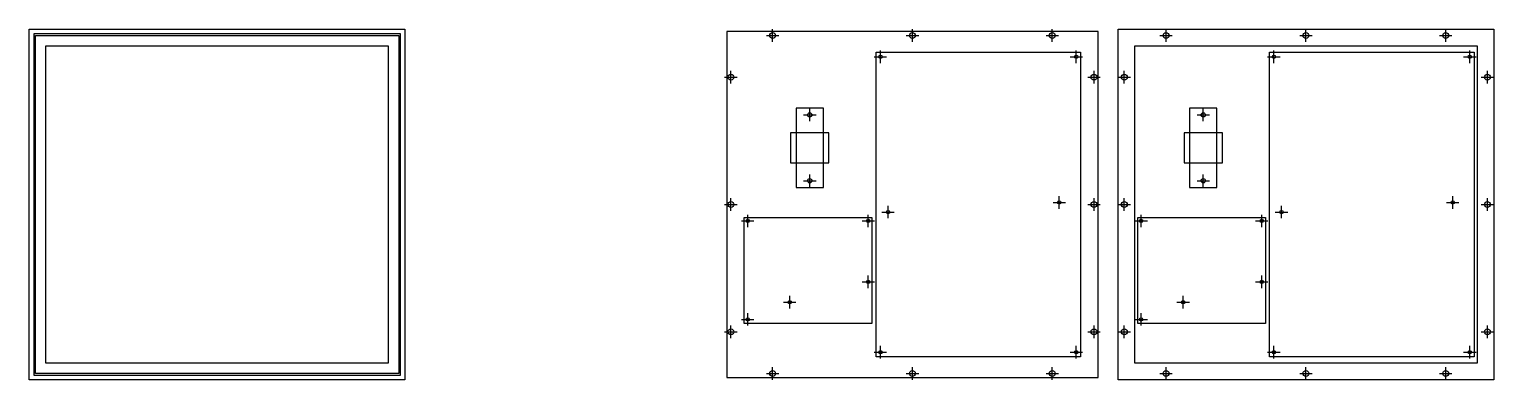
# Model space of a CAD drawing. Header units: millimetres. Extents: x 690 to 2444, y 537 to 1412.
# Drawn here: x 690 to 2444, y 992 to 1412 of the extents above; entities that cross this region are included whole.
import ezdxf

# ---------------------------------------------------------------- set-up
doc = ezdxf.new("R2010")
doc.units = ezdxf.units.MM

msp = doc.modelspace()

# ---------------------------------------------------------------- linework, layer by layer
for p, q in [((690, 1412), (1140, 1412)), ((690, 992), (690, 1412)), ((1140, 1412), (1140, 992)), ((1994.3, 1412), (2444.3, 1412)), ((1994.3, 992), (1994.3, 1412)), ((2444.3, 1412), (2444.3, 992)), ((710, 1392), (1120, 1392)), ((710, 1012), (710, 1392)), ((1120, 1392), (1120, 1012)), ((2014.3, 1392), (2424.3, 1392)), ((2014.3, 1012), (2014.3, 1392)), ((2424.3, 1392), (2424.3, 1012)), ((1120, 1012), (710, 1012)), ((2424.3, 1012), (2014.3, 1012)), ((1140, 992), (690, 992)), ((2444.3, 992), (1994.3, 992))]:
    msp.add_line(p, q)
at = {"color": 6}
for p, q in [((1134.5, 1406.5), (695.5, 1406.5)), ((695.5, 1406.5), (695.5, 997.5)), ((1134.5, 997.5), (1134.5, 1406.5)), ((1573, 1404.5), (1588, 1404.5)), ((1580.5, 1397), (1580.5, 1412)), ((1740.5, 1404.5), (1755.5, 1404.5)), ((1748, 1397), (1748, 1412)), ((1908, 1404.5), (1923, 1404.5)), ((1915.5, 1397), (1915.5, 1412)), ((2044.4, 1404.5), (2059.3, 1404.5)), ((2051.8, 1397), (2051.8, 1412)), ((2211.9, 1404.5), (2226.8, 1404.5)), ((2219.3, 1397), (2219.3, 1412)), ((2379.4, 1404.5), (2394.3, 1404.5)), ((2386.8, 1397), (2386.8, 1412)), ((1709.7, 1371.5), (1709.7, 1386.5)), ((1944.3, 1371.5), (1944.3, 1386.5)), ((2181, 1371.5), (2181, 1386.5)), ((2415.6, 1371.5), (2415.6, 1386.5)), ((1702.2, 1379), (1717.1, 1379)), ((1936.9, 1379), (1951.8, 1379)), ((2173.5, 1379), (2188.5, 1379)), ((2408.2, 1379), (2423.1, 1379)), ((1523, 1354.5), (1538, 1354.5)), ((1530.5, 1347), (1530.5, 1362)), ((1958, 1354.5), (1973, 1354.5)), ((1965.5, 1347), (1965.5, 1362)), ((1994.4, 1354.5), (2009.3, 1354.5)), ((2001.8, 1347), (2001.8, 1362)), ((2429.4, 1354.5), (2444.3, 1354.5)), ((2436.8, 1347), (2436.8, 1362)), ((1625, 1302), (1625, 1316.9)), ((2096.3, 1302), (2096.3, 1316.9)), ((1617.6, 1309.4), (1632.5, 1309.4)), ((2088.9, 1309.4), (2103.8, 1309.4)), ((1617.6, 1230.4), (1632.5, 1230.4)), ((1625, 1223), (1625, 1237.9)), ((2088.9, 1230.4), (2103.8, 1230.4)), ((2096.3, 1223), (2096.3, 1237.9)), ((1923.9, 1197), (1923.9, 1211.9)), ((2395.2, 1197), (2395.2, 1211.9)), ((1523, 1202), (1538, 1202)), ((1530.5, 1194.5), (1530.5, 1209.5)), ((1711.3, 1193), (1726.2, 1193)), ((1718.8, 1185.6), (1718.8, 1200.5)), ((1916.4, 1204.5), (1931.3, 1204.5)), ((1958, 1202), (1973, 1202)), ((1965.5, 1194.5), (1965.5, 1209.5)), ((1994.4, 1202), (2009.3, 1202)), ((2001.8, 1194.5), (2001.8, 1209.5)), ((2182.6, 1193), (2197.6, 1193)), ((2190.1, 1185.6), (2190.1, 1200.5)), ((2387.7, 1204.5), (2402.7, 1204.5)), ((2429.4, 1202), (2444.3, 1202)), ((2436.8, 1194.5), (2436.8, 1209.5)), ((1543.2, 1182.4), (1558.1, 1182.4)), ((1550.6, 1174.9), (1550.6, 1189.8)), ((1687.6, 1182.4), (1702.5, 1182.4)), ((1695.1, 1174.9), (1695.1, 1189.8)), ((2014.5, 1182.4), (2029.4, 1182.4)), ((2021.9, 1174.9), (2021.9, 1189.8)), ((2158.9, 1182.4), (2173.9, 1182.4)), ((2166.4, 1174.9), (2166.4, 1189.8)), ((1687.6, 1109.3), (1702.5, 1109.3)), ((1695.1, 1101.9), (1695.1, 1116.8)), ((2158.9, 1109.3), (2173.9, 1109.3)), ((2166.4, 1101.9), (2166.4, 1116.8)), ((1601, 1077.4), (1601, 1092.4)), ((2072.3, 1077.4), (2072.3, 1092.4)), ((1550.6, 1056.8), (1550.6, 1071.7)), ((1593.5, 1084.9), (1608.4, 1084.9)), ((2021.9, 1056.8), (2021.9, 1071.7)), ((2064.8, 1084.9), (2079.7, 1084.9)), ((1530.5, 1042), (1530.5, 1057)), ((1543.2, 1064.3), (1558.1, 1064.3)), ((1965.5, 1042), (1965.5, 1057)), ((2001.8, 1042), (2001.8, 1057)), ((2014.5, 1064.3), (2029.4, 1064.3)), ((2436.8, 1042), (2436.8, 1057)), ((1523, 1049.5), (1538, 1049.5)), ((1958, 1049.5), (1973, 1049.5)), ((1994.4, 1049.5), (2009.3, 1049.5)), ((2429.4, 1049.5), (2444.3, 1049.5)), ((1702.2, 1025), (1717.1, 1025)), ((1709.7, 1017.5), (1709.7, 1032.5)), ((1936.9, 1025), (1951.8, 1025)), ((1944.3, 1017.5), (1944.3, 1032.5)), ((2173.5, 1025), (2188.5, 1025)), ((2181, 1017.5), (2181, 1032.5)), ((2408.2, 1025), (2423.1, 1025)), ((2415.6, 1017.5), (2415.6, 1032.5)), ((1580.5, 992), (1580.5, 1007)), ((1748, 992), (1748, 1007)), ((1915.5, 992), (1915.5, 1007)), ((2051.8, 992), (2051.8, 1007)), ((2219.3, 992), (2219.3, 1007)), ((2386.8, 992), (2386.8, 1007)), ((695.5, 997.5), (1134.5, 997.5)), ((1573, 999.5), (1588, 999.5)), ((1740.5, 999.5), (1755.5, 999.5)), ((1908, 999.5), (1923, 999.5)), ((2044.4, 999.5), (2059.3, 999.5)), ((2211.9, 999.5), (2226.8, 999.5)), ((2379.4, 999.5), (2394.3, 999.5))]:
    msp.add_line(p, q, dxfattribs=at)
at = {"color": 4}
for p, q in [((697.5, 999.5), (697.5, 1404.5)), ((697.5, 1404.5), (1132.5, 1404.5)), ((1132.5, 1404.5), (1132.5, 999.5)), ((1132.5, 999.5), (697.5, 999.5))]:
    msp.add_line(p, q, dxfattribs=at)
at = {"color": 3}
for p, q in [((1970.5, 1409.5), (1525.5, 1409.5)), ((1525.5, 1409.5), (1525.5, 994.5)), ((1970.5, 994.5), (1970.5, 1409.5)), ((1525.5, 994.5), (1970.5, 994.5))]:
    msp.add_line(p, q, dxfattribs=at)
at = {"color": 1}
for p, q in [((1704.5, 1384.5), (1949.5, 1384.5)), ((1704.5, 1019.5), (1704.5, 1384.5)), ((1949.5, 1384.5), (1949.5, 1019.5)), ((2175.8, 1384.5), (2420.8, 1384.5)), ((2175.8, 1019.5), (2175.8, 1384.5)), ((2420.8, 1384.5), (2420.8, 1019.5)), ((1546.5, 1186.5), (1699.5, 1186.5)), ((1546.5, 1059.5), (1546.5, 1186.5)), ((1699.5, 1186.5), (1699.5, 1059.5)), ((2017.8, 1186.5), (2170.8, 1186.5)), ((2017.8, 1059.5), (2017.8, 1186.5)), ((2170.8, 1186.5), (2170.8, 1059.5)), ((1699.5, 1059.5), (1546.5, 1059.5)), ((2170.8, 1059.5), (2017.8, 1059.5)), ((1949.5, 1019.5), (1704.5, 1019.5)), ((2420.8, 1019.5), (2175.8, 1019.5))]:
    msp.add_line(p, q, dxfattribs=at)
at = {"color": 2}
for p, q in [((1641.5, 1317.4), (1608.5, 1317.4)), ((1608.5, 1317.4), (1608.5, 1222.4)), ((1641.5, 1222.4), (1641.5, 1317.4)), ((2112.8, 1317.4), (2079.8, 1317.4)), ((2079.8, 1317.4), (2079.8, 1222.4)), ((2112.8, 1222.4), (2112.8, 1317.4)), ((1602, 1287.9), (1602, 1251.9)), ((1648, 1287.9), (1602, 1287.9)), ((1648, 1251.9), (1648, 1287.9)), ((2073.3, 1287.9), (2073.3, 1251.9)), ((2119.3, 1287.9), (2073.3, 1287.9)), ((2119.3, 1251.9), (2119.3, 1287.9)), ((1602, 1251.9), (1648, 1251.9)), ((2073.3, 1251.9), (2119.3, 1251.9)), ((1608.5, 1222.4), (1641.5, 1222.4)), ((2079.8, 1222.4), (2112.8, 1222.4))]:
    msp.add_line(p, q, dxfattribs=at)
at = {"color": 6}
for centre in [(1580.5, 1404.5), (1748, 1404.5), (1915.5, 1404.5), (2051.8, 1404.5), (2219.3, 1404.5), (2386.8, 1404.5), (1530.5, 1354.5), (1965.5, 1354.5), (2001.8, 1354.5), (2436.8, 1354.5), (1530.5, 1202), (1965.5, 1202), (2001.8, 1202), (2436.8, 1202), (1530.5, 1049.5), (1965.5, 1049.5), (2001.8, 1049.5), (2436.8, 1049.5), (1580.5, 999.5), (1748, 999.5), (1915.5, 999.5), (2051.8, 999.5), (2219.3, 999.5), (2386.8, 999.5)]:
    msp.add_circle(centre, 3.5, dxfattribs=at)
at = {"color": 2}
for centre, radius in [((1709.7, 1379), 2), ((1944.3, 1379), 2), ((2181, 1379), 2), ((2415.6, 1379), 2), ((1625, 1309.4), 2.5), ((2096.3, 1309.4), 2.5), ((1625, 1230.4), 2.5), ((2096.3, 1230.4), 2.5), ((1718.8, 1193), 2), ((1923.9, 1204.5), 2), ((2190.1, 1193), 2), ((2395.2, 1204.5), 2), ((1550.6, 1182.4), 2), ((1695.1, 1182.4), 2), ((2021.9, 1182.4), 2), ((2166.4, 1182.4), 2), ((1695.1, 1109.3), 2), ((2166.4, 1109.3), 2), ((1601, 1084.9), 2), ((2072.3, 1084.9), 2), ((1550.6, 1064.3), 2), ((2021.9, 1064.3), 2), ((1709.7, 1025), 2), ((1944.3, 1025), 2), ((2181, 1025), 2), ((2415.6, 1025), 2)]:
    msp.add_circle(centre, radius, dxfattribs=at)

doc.saveas('drawing.dxf')
